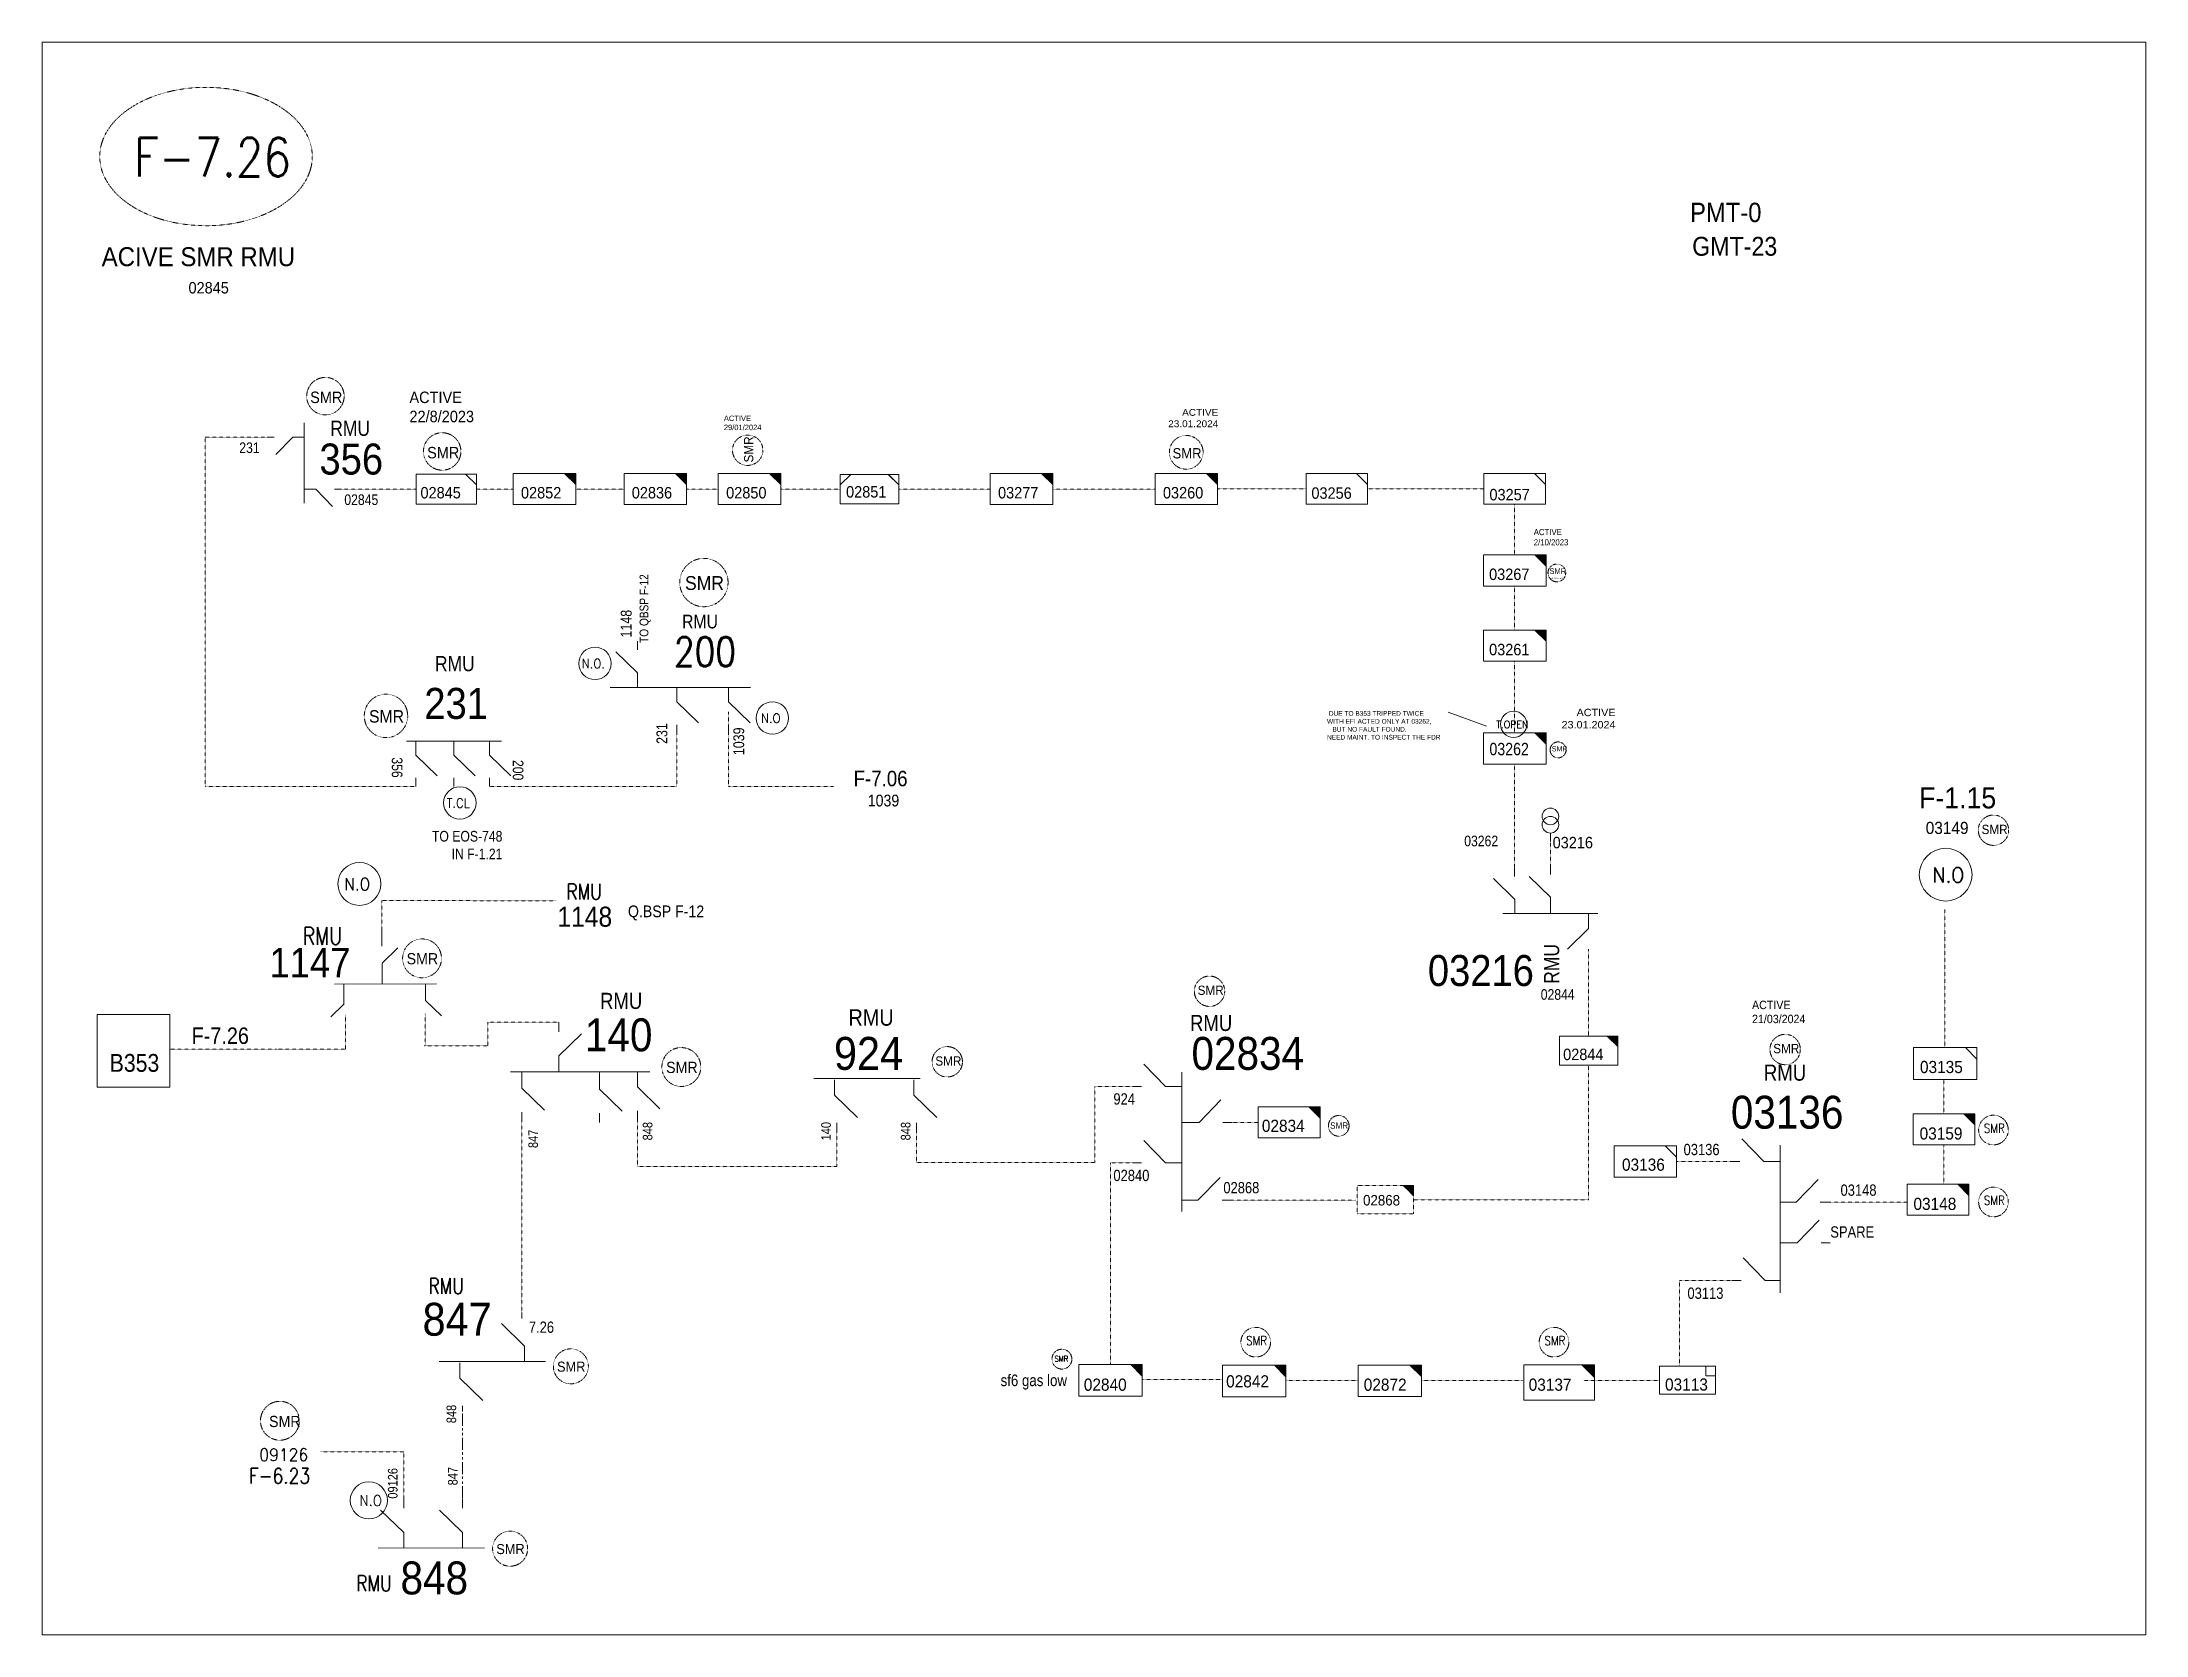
# Model space of a CAD drawing. Header units: metres. Extents: x 65984 to 144644, y -19036 to 23726.
# Drawn here: x 99563 to 100765, y -3966 to -3056 of the extents above; entities that cross this region are included whole.
import ezdxf
from ezdxf.enums import TextEntityAlignment as Align

# ---------------------------------------------------------------- set-up
doc = ezdxf.new("R2010")
doc.units = ezdxf.units.M
doc.header["$MEASUREMENT"] = 0
doc.linetypes.add('( Phantom )', pattern=[2.5, 1.25, -0.25, 0.25, -0.25, 0.25, -0.25])
doc.linetypes.add('DGN Style 3', pattern=[0.013877, 0, -0.013877])
doc.layers.get('0').update_dxf_attribs({"color": 95, "lineweight": 40})
for name, color, linetype, lineweight in [('d_eos', 111, 'Continuous', 40), ('d_eos no', 121, 'Continuous', 40), ('d_switch', 95, 'Continuous', 40), ('d_tf no', 6, 'Continuous', 40), ('d_tf_200', 1, 'Continuous', 40), ('d_ug cable', 95, 'Continuous', 40), ('d_unit sub', 7, 'Continuous', 40), ('fedr no', 95, 'Continuous', 40), ('GRID STATION  04', 7, 'Continuous', 40), ('Level 37', 7, 'Continuous', 0), ('O H MAIN FEEDER', 4, 'Continuous', 100), ('SW N O', 114, 'Continuous', 30)]:
    doc.layers.add(name, color=color, linetype=linetype, lineweight=lineweight)
doc.styles.add('NASKHF', font='naskhf.shx', dxfattribs={"height": 8})
doc.styles.get("Standard").update_dxf_attribs({"font": 'txt.shx'})
doc.styles.add('Style-Arial', font='arial.ttf')
doc.styles.add('Style-ENGINEERING', font='ENGINEERING.shx')
doc.styles.add('Style-msdefault', font='msdefault.shx')
doc.styles.add('Style-simplex', font='simplex.shx')
doc.styles.add('Style-STANDARD', font='STANDARD.shx')

msp = doc.modelspace()

# ---------------------------------------------------------------- texts
at = {"color": 4, "insert": (100235.3, -3276.3), "char_height": 3.908, "attachment_point": 9}
msp.add_mtext('\\FENGINEERING;\\H1x;\\W1.09375;ACTIVE\\P23.01.2024', dxfattribs=at)
at = {"color": 4, "insert": (100462.2, -3448.4), "char_height": 4.208, "width": 71.23, "attachment_point": 9, "rotation": 359.9996}
msp.add_mtext('\\FENGINEERING;\\H1x;\\W1.09375;ACTIVE\\P23.01.2024', dxfattribs=at)
at = {"layer": 'd_eos', "color": 7, "linetype": 'Continuous', "lineweight": 13, "style": 'Style-msdefault', "width": 0.857143}
msp.add_text('1148', height=6.2, rotation=90, dxfattribs=at).set_placement((99900.2, -3396.4))
at = {"layer": 'd_eos', "color": 2, "linetype": 'Continuous', "lineweight": 13, "ltscale": 0.9, "style": 'Style-msdefault', "width": 0.86}
msp.add_text('RMU', height=7.81, rotation=0.0004, dxfattribs=at).set_placement((99949.5, -3383.4), align=Align.TOP_RIGHT)
at = {"layer": 'd_eos', "color": 2, "linetype": 'Continuous', "lineweight": 13, "style": 'Style-STANDARD', "width": 0.909091}
msp.add_text('200', height=16.63, dxfattribs=at).set_placement((99942.1, -3404.5), align=Align.MIDDLE_CENTER)
at = {"layer": 'd_eos', "color": 2, "linetype": 'Continuous', "lineweight": 13, "style": 'Style-msdefault', "width": 0.86}
msp.add_text('RMU', height=8.68, rotation=0.0004, dxfattribs=at).set_placement((99810.6, -3407), align=Align.TOP_RIGHT)
at = {"layer": 'd_eos', "color": 2, "linetype": 'Continuous', "lineweight": 13, "style": 'Style-Arial', "width": 0.88}
msp.add_text('231', height=17.72, dxfattribs=at).set_placement((99781.8, -3425.2), align=Align.TOP_LEFT)
at = {"layer": 'd_eos', "color": 7, "linetype": 'Continuous', "lineweight": 13, "style": 'Style-ENGINEERING', "width": 0.857143}
for s, p in [('356', (99769.3, -3476.5)), ('200', (99838.4, -3478))]:
    msp.add_text(s, height=6.08, rotation=270, dxfattribs=at).set_placement(p, align=Align.TOP_RIGHT)
at = {"layer": 'd_eos', "color": 7, "linetype": 'Continuous', "lineweight": 13, "insert": (99826.4, -3506.9), "char_height": 6.076, "attachment_point": 3, "style": 'NASKHF'}
msp.add_mtext('\\FENGINEERING;\\H1x;\\W0.857143;TO EOS-748\\PIN F-1.21', dxfattribs=at)
at = {"layer": 'd_eos no', "color": 7, "linetype": 'Continuous', "lineweight": 13, "style": 'Style-Arial', "width": 0.88}
for s, height, p in [('PMT-0', 11.06, (100504.8, -3148)), ('GMT-23', 10.78, (100506, -3167.5))]:
    msp.add_text(s, height=height, dxfattribs=at).set_placement(p, align=Align.TOP_LEFT)
at = {"layer": 'd_eos no', "color": 2, "linetype": 'Continuous', "lineweight": 13, "style": 'Style-Arial', "width": 0.88}
msp.add_text('356', height=17.72, dxfattribs=at).set_placement((99721.9, -3303.3))
at = {"layer": 'd_eos no', "color": 7, "linetype": 'Continuous', "lineweight": 13, "ltscale": 0.675737, "style": 'Style-Arial', "width": 0.88}
msp.add_text('1148', height=11.45, dxfattribs=at).set_placement((99889.1, -3550.2), align=Align.TOP_RIGHT)
at = {"layer": 'd_eos no', "color": 2, "linetype": 'Continuous', "lineweight": 13, "ltscale": 0.9, "style": 'Style-Arial', "width": 0.88}
msp.add_text('1147', height=16.93, dxfattribs=at).set_placement((99739.6, -3573.7), align=Align.TOP_RIGHT)
at = {"layer": 'd_eos no', "color": 7, "linetype": 'Continuous', "lineweight": 13, "style": 'Style-Arial', "width": 0.88}
msp.add_text('03216', height=17.72, dxfattribs=at).set_placement((100415.6, -3577.8), align=Align.TOP_RIGHT)
at = {"layer": 'd_eos no', "color": 2, "linetype": 'Continuous', "lineweight": 13, "style": 'Style-Arial', "width": 0.88}
for s, p in [('140', (99912.1, -3614)), ('02834', (100284.3, -3624.6))]:
    msp.add_text(s, height=18.81, dxfattribs=at).set_placement(p, align=Align.TOP_RIGHT)
at = {"layer": 'd_eos no', "color": 2, "linetype": 'Continuous', "lineweight": 13, "style": 'Style-Arial'}
for s, width, p in [('924', 0.9, (100015.8, -3624.6)), ('847', 0.9, (99780.8, -3776.5)), ('848', 0.88, (99768.2, -3924.3))]:
    msp.add_text(s, height=18.81, dxfattribs=dict(at, width=width)).set_placement(p, align=Align.TOP_LEFT)
at = {"layer": 'd_eos no', "color": 121, "linetype": 'Continuous', "lineweight": 13, "style": 'Style-Arial', "width": 0.88}
msp.add_text('03136', height=18.81, dxfattribs=at).set_placement((100592.4, -3658.2), align=Align.TOP_RIGHT)
at = {"layer": 'd_switch', "color": 7, "linetype": 'Continuous', "lineweight": 13, "style": 'Style-ENGINEERING', "width": 0.857143}
for s, p in [('231', (99676.1, -3291)), ('02845', (99736.1, -3320.7))]:
    msp.add_text(s, height=6.08, rotation=0.0004, dxfattribs=at).set_placement(p)
at = {"layer": 'd_switch', "color": 2, "linetype": 'Continuous', "lineweight": 13, "style": 'Style-msdefault', "width": 0.857143}
msp.add_text('TO QBSP F-12', height=5.048, rotation=90, dxfattribs=at).set_placement((99909.8, -3399.5))
at = {"layer": 'd_switch', "color": 121, "linetype": 'Continuous', "lineweight": 13, "ltscale": 1.071803, "style": 'Style-ENGINEERING', "width": 0.857143}
msp.add_text('03262', height=7.06, rotation=359.9996, dxfattribs=at).set_placement((100390.2, -3456.6), align=Align.TOP_LEFT)
at = {"layer": 'd_switch', "color": 2, "linetype": 'Continuous', "lineweight": 13, "style": 'Style-msdefault', "width": 0.9}
msp.add_text('F-7.06', height=8.86, dxfattribs=at).set_placement((100027, -3481.4))
at = {"layer": 'd_switch', "color": 7, "linetype": 'Continuous', "lineweight": 13, "style": 'Style-msdefault', "width": 0.9}
msp.add_text('1039', height=6.71, dxfattribs=at).set_placement((100035.1, -3486.2), align=Align.TOP_LEFT)
at = {"layer": 'd_switch', "color": 7, "linetype": 'Continuous', "lineweight": 13, "width": 0.857143}
for s, height, rotation, style, p in [('03262', 6.08, 359.9996, 'Style-ENGINEERING', (100375.8, -3509.6)), ('02844', 6.08, 359.9996, 'Style-ENGINEERING', (100419.5, -3597.3)), ('924', 6.45, 359.9996, 'Style-ENGINEERING', (100175.4, -3656.8)), ('848', 5.49, 90, 'Style-msdefault', (99906.6, -3683.7)), ('847', 5.49, 90, 'Style-msdefault', (99841.2, -3688.1)), ('03136', 6.45, 359.9993, 'Style-ENGINEERING', (100501.1, -3685.7)), ('02840', 6.45, 359.9996, 'Style-ENGINEERING', (100175.4, -3700.5)), ('02868', 6.45, 359.9996, 'Style-ENGINEERING', (100238.2, -3707.5)), ('SPARE', 6.45, 359.9996, 'Style-ENGINEERING', (100584.9, -3732.8)), ('03113', 6.45, 359.9996, 'Style-ENGINEERING', (100503.3, -3767.8)), ('848', 5.49, 90, 'Style-msdefault', (99794.5, -3845.3)), ('09126', 5.49, 90, 'Style-msdefault', (99761, -3888.4)), ('847', 5.49, 90, 'Style-msdefault', (99795.3, -3880.8))]:
    msp.add_text(s, height=height, rotation=rotation, dxfattribs=dict(at, style=style)).set_placement(p, align=Align.TOP_LEFT)
at = {"layer": 'd_switch', "color": 2, "linetype": 'Continuous', "lineweight": 13, "style": 'Style-msdefault', "width": 0.9}
for s, height, p in [('Q.BSP F-12', 6.71, (99898.1, -3549.5)), ('F-7.26', 9.4, (99648.9, -3619.2))]:
    msp.add_text(s, height=height, dxfattribs=at).set_placement(p, align=Align.TOP_LEFT)
at = {"layer": 'd_switch', "color": 2, "linetype": 'Continuous', "lineweight": 13, "style": 'Style-msdefault', "width": 0.857143}
for s, p in [('140', (100008.5, -3683.7)), ('848', (100054, -3683.7))]:
    msp.add_text(s, height=5.49, rotation=90, dxfattribs=at).set_placement(p, align=Align.TOP_LEFT)
at = {"layer": 'd_switch', "color": 7, "linetype": 'Continuous', "lineweight": 13, "style": 'Style-ENGINEERING', "width": 0.857143}
msp.add_text('03148', height=6.45, dxfattribs=at).set_placement((100611.3, -3708.9), align=Align.TOP_RIGHT)
at = {"layer": 'd_switch', "color": 2, "linetype": 'Continuous', "lineweight": 13, "style": 'Style-ENGINEERING', "width": 0.857143}
msp.add_text('sf6 gas low', height=6.617, dxfattribs=at).set_placement((100148.9, -3817.5), align=Align.TOP_RIGHT)
at = {"layer": 'd_tf no', "color": 121, "linetype": 'Continuous', "lineweight": 13, "style": 'Style-msdefault', "width": 0.945946}
for s, height, p in [('ACIVE SMR RMU', 10.84, (99597.5, -3173.4)), ('02845', 6.55, (99647.1, -3193.3)), ('02845', 6.55, (99779.6, -3310.4)), ('03260', 6.55, (100203.7, -3310.4)), ('03267', 6.55, (100390, -3357)), ('03136', 6.96, (100465.9, -3694.1))]:
    msp.add_text(s, height=height, dxfattribs=at).set_placement(p, align=Align.TOP_LEFT)
at = {"layer": 'd_tf no', "color": 1, "linetype": 'Continuous', "lineweight": 13, "style": 'Style-msdefault', "width": 0.945946}
for height, p in [(6.54, (99716.6, -3255.9)), (6.54, (99783.4, -3287.5)), (5.89, (100209.2, -3288.2)), (7.91, (99930.7, -3361.3)), (7.12, (99750.2, -3437.9)), (5.3, (100671.3, -3503.4)), (6.41, (99771.7, -3576.7)), (5.3, (100223.5, -3595.3)), (5.3, (100552.3, -3628.6)), (6.41, (99919.9, -3638.8)), (5.3, (100073.7, -3635.7)), (5.77, (99857.6, -3810.1)), (6.41, (99693.1, -3841.1)), (5.77, (99822.9, -3914.3))]:
    msp.add_text('SMR', height=height, dxfattribs=at).set_placement(p, align=Align.TOP_LEFT)
msp.add_text('SMR', height=5.3, rotation=90, dxfattribs=at).set_placement((99964.4, -3296.4), align=Align.TOP_LEFT)
at = {"layer": 'd_tf no', "color": 30, "linetype": 'Continuous', "lineweight": 13, "style": 'Style-msdefault', "width": 0.945946}
for s, height, p in [('02852', 6.55, (99837, -3310.4)), ('02836', 6.55, (99900.3, -3310.4)), ('02851', 6.55, (100022.7, -3309.9)), ('03277', 6.55, (100109.5, -3310.4)), ('03256', 6.55, (100288.5, -3310.6)), ('03257', 6.55, (100390.2, -3311.5)), ('03261', 6.55, (100390, -3400)), ('02844', 6.55, (100432.3, -3631.3)), ('03135', 6.96, (100636.1, -3638.3)), ('02872', 6.96, (100318.4, -3819.8)), ('03113', 6.96, (100490.5, -3819.7))]:
    msp.add_text(s, height=height, dxfattribs=at).set_placement(p, align=Align.TOP_LEFT)
at = {"layer": 'd_tf no', "color": 131, "linetype": 'Continuous', "lineweight": 13, "style": 'Style-msdefault', "width": 0.945946}
msp.add_text('02850', height=6.55, dxfattribs=at).set_placement((99954.2, -3310.4), align=Align.TOP_LEFT)
at = {"layer": 'd_tf no', "color": 1, "linetype": 'Continuous', "lineweight": 40, "style": 'Style-msdefault', "width": 0.945946}
for height, p in [(3.28, (100424.5, -3356.8)), (3.66, (100299.2, -3673.4))]:
    msp.add_text('SMR', height=height, dxfattribs=at).set_placement(p, align=Align.TOP_LEFT)
msp.add_text('SMR', height=2.95, rotation=359.9996, dxfattribs=at).set_placement((100425.8, -3458.5), align=Align.TOP_LEFT)
at = {"layer": 'd_tf no', "color": 55, "linetype": 'Continuous', "lineweight": 13, "style": 'Style-msdefault', "width": 0.945946}
msp.add_text('F-1.15', height=12.05, dxfattribs=at).set_placement((100635.6, -3482), align=Align.TOP_LEFT)
at = {"layer": 'd_tf no', "color": 2, "linetype": 'Continuous', "lineweight": 13, "style": 'Style-msdefault', "width": 0.945946}
for s, p in [('03149', (100639.4, -3501.7)), ('02834', (100260.2, -3671.9)), ('03159', (100635.9, -3676.3)), ('03148', (100632.4, -3716.5)), ('02840', (100158.5, -3819.8)), ('02842', (100239.8, -3817.9)), ('03137', (100412.6, -3819.8))]:
    msp.add_text(s, height=6.96, dxfattribs=at).set_placement(p, align=Align.TOP_LEFT)
at = {"layer": 'd_tf no', "color": 7, "linetype": 'Continuous', "lineweight": 13, "style": 'Style-msdefault', "width": 0.945946}
msp.add_text('03216', height=6.55, dxfattribs=at).set_placement((100426.3, -3510.3), align=Align.TOP_LEFT)
at = {"layer": 'd_tf no', "color": 30, "linetype": 'Continuous', "lineweight": 40, "style": 'Style-msdefault', "width": 0.945946}
msp.add_text('02868', height=6.01, dxfattribs=at).set_placement((100318, -3714.9), align=Align.TOP_LEFT)
at = {"layer": 'd_tf no', "color": 121, "linetype": 'Continuous', "lineweight": 13, "attachment_point": 1, "style": 'NASKHF'}
for s, insert, char_height in [('\\Fmsdefault;\\H1x;\\W0.945946;ACTIVE\\P22/8/2023', (99773.3, -3255.9), 6.555), ('\\Fmsdefault;\\H1x;\\W0.945946;ACTIVE\\P2/10/2023', (100415.5, -3334.4), 3.516), ('\\Fmsdefault;\\H1x;\\W0.945946; DUE TO B353 TRIPPED TWICE \\PWITH \\C120;EFI ACTED ONLY AT 03262,\\P\\C121;   BUT NO FAULT FOUND.\\PNEED MAINT. TO INSPECT THE FDR', (100297.4, -3438.4), 2.721)]:
    msp.add_mtext(s, dxfattribs=dict(at, insert=insert, char_height=char_height))
at = {"layer": 'd_tf no', "color": 131, "linetype": 'Continuous', "lineweight": 40, "insert": (99952.9, -3269.6), "char_height": 3.12, "attachment_point": 1, "style": 'NASKHF'}
msp.add_mtext('\\Fmsdefault;\\H1x;\\W0.945946;ACTIVE\\P29/01/2024', dxfattribs=at)
at = {"layer": 'd_tf no', "color": 7, "linetype": 'Continuous', "lineweight": 40, "true_color": 0xffffff, "insert": (100425.1, -3362.3), "char_height": 0.603, "width": 33.541, "attachment_point": 1, "style": 'NASKHF'}
msp.add_mtext('\\fCalibri|b0|i0|c178178|p39;ACTIVE 02.10.2023\\P', dxfattribs=at)
at = {"layer": 'd_tf no', "color": 121, "linetype": 'Continuous', "lineweight": 40, "insert": (100540.2, -3603.9), "char_height": 4.812, "attachment_point": 1, "style": 'NASKHF'}
msp.add_mtext('\\Fmsdefault;\\H1x;\\W0.945946;ACTIVE\\P21/03/2024', dxfattribs=at)
at = {"layer": 'd_tf no', "color": 1, "linetype": 'Continuous', "lineweight": 40, "ltscale": 1.2574, "char_height": 5.207, "width": 13.075, "attachment_point": 5, "line_spacing_factor": 1.2, "style": 'Style-STANDARD'}
for insert in [(100678.6, -3676.8), (100678.6, -3718), (100257.2, -3798.1), (100427.6, -3798.1)]:
    msp.add_mtext('\\H1x;\\W0.909091;SMR\\P', dxfattribs=dict(at, insert=insert))
at = {"layer": 'd_tf no', "color": 1, "linetype": 'Continuous', "lineweight": 40, "ltscale": 0.9, "insert": (100145.7, -3808.5), "char_height": 3.263, "width": 8.194, "attachment_point": 5, "rotation": 359.9996, "line_spacing_factor": 1.2, "style": 'Style-STANDARD'}
msp.add_mtext('\\H1x;\\W0.909091;SMR\\P', dxfattribs=at)
at = {"layer": 'fedr no', "color": 6, "linetype": 'Continuous', "lineweight": 13, "style": 'Style-STANDARD', "width": 0.909091}
msp.add_text('F-7.26', height=22.14, dxfattribs=at).set_placement((99660.8, -3122), align=Align.MIDDLE_CENTER)
at = {"layer": 'fedr no', "color": 2, "linetype": 'Continuous', "lineweight": 13, "style": 'Style-simplex', "width": 0.909091}
msp.add_text('09126', height=7.17, dxfattribs=at).set_placement((99701.5, -3863.3), align=Align.MIDDLE_CENTER)
at = {"layer": 'fedr no', "color": 55, "linetype": 'Continuous', "lineweight": 13, "style": 'Style-STANDARD', "width": 0.909091}
msp.add_text('F-6.23', height=8.64, dxfattribs=at).set_placement((99699.1, -3875.4), align=Align.MIDDLE_CENTER)
at = {"layer": 'Level 37', "color": 2, "linetype": 'Continuous', "lineweight": 13, "style": 'Style-msdefault', "width": 0.86}
msp.add_text('RMU', height=8.68, rotation=359.9996, dxfattribs=at).set_placement((99750.8, -3281.2), align=Align.RIGHT)
at = {"layer": 'Level 37', "color": 7, "linetype": 'Continuous', "lineweight": 13, "style": 'Style-msdefault', "width": 0.857143}
for s, p in [('231', (99920.6, -3457.2)), ('1039', (99964.5, -3463.6))]:
    msp.add_text(s, height=6.2, rotation=90, dxfattribs=at).set_placement(p)
at = {"layer": 'Level 37', "color": 7, "linetype": 'Continuous', "lineweight": 13, "style": 'Style-msdefault', "width": 0.86}
msp.add_text('RMU', height=8.68, rotation=90.0004, dxfattribs=at).set_placement((100421.4, -3571.5), align=Align.TOP_RIGHT)
at = {"layer": 'Level 37', "color": 2, "linetype": 'Continuous', "lineweight": 13, "style": 'Style-msdefault', "width": 0.86}
for p in [(99906.3, -3599.4), (100243.3, -3612), (100571.1, -3640.4)]:
    msp.add_text('RMU', height=9.22, rotation=0.0004, dxfattribs=at).set_placement(p, align=Align.TOP_RIGHT)
at = {"layer": 'Level 37', "color": 2, "linetype": 'Continuous', "lineweight": 13}
for s, height, style, width, p in [('RMU', 9.4, 'Style-msdefault', 0.9, (100024.1, -3608.8)), ('7.26', 6.45, 'Style-ENGINEERING', 0.857143, (99841.5, -3787.2))]:
    msp.add_text(s, height=height, dxfattribs=dict(at, style=style, width=width)).set_placement(p, align=Align.TOP_LEFT)
at = {"layer": 'Level 37', "color": 7, "linetype": 'Continuous', "lineweight": 13, "ltscale": 0.876219, "insert": (99873.1, -3541.6), "char_height": 9.014, "width": 38.57, "attachment_point": 5, "line_spacing_factor": 0.6, "style": 'Style-STANDARD'}
msp.add_mtext('\\H1x;\\W0.854701;RMU', dxfattribs=at)
at = {"layer": 'Level 37', "color": 2, "linetype": 'Continuous', "lineweight": 13, "ltscale": 0.973577, "insert": (99723.6, -3566.9), "char_height": 10.016, "width": 42.856, "attachment_point": 5, "line_spacing_factor": 0.6, "style": 'Style-STANDARD'}
msp.add_mtext('\\H1x;\\W0.854701;RMU', dxfattribs=at)
at = {"layer": 'Level 37', "color": 2, "linetype": 'Continuous', "lineweight": 13, "ltscale": 0.876219, "char_height": 9.014, "width": 38.57, "attachment_point": 5, "line_spacing_factor": 0.6, "style": 'Style-STANDARD'}
for insert in [(99794.3, -3766.9), (99753.1, -3936.8)]:
    msp.add_mtext('\\H1x;\\W0.854701;RMU', dxfattribs=dict(at, insert=insert))

# ---------------------------------------------------------------- blocks, each defined once
blk = doc.blocks.new('TF_8')
at = {"color": 0, "linetype": 'ByBlock', "lineweight": -2}
blk.add_line((6.3, 4.95), (9.9, 1.35), dxfattribs=at)
blk.add_3dface([(-10.1, 4.95), (9.9, 4.95), (9.9, -5.05), (-10.1, -5.05)], dxfattribs=at)
blk = doc.blocks.new('exist.us-1000kva')
at = {"color": 0, "linetype": 'ByBlock', "lineweight": -2, "flags": 128}
blk.add_lwpolyline([(40, 12.9), (32.8, 20), (40, 20)], close=True, dxfattribs=at)
at = {"color": 0, "linetype": 'ByBlock', "lineweight": -2, "extrusion": (0, 0, -1)}
blk.add_solid([(-40, 12.9), (-32.8, 20), (-40, 20)], dxfattribs=at)
at = {"color": 0, "linetype": 'ByBlock', "lineweight": -2, "xscale": 2, "yscale": 2}
blk.add_blockref('TF_8', (20.2, 10.1), dxfattribs=at)
blk = doc.blocks.new('TF3')
at = {"color": 0, "linetype": 'ByBlock', "lineweight": -2}
for p, q in [((11.3, 9), (18.3, 9)), ((18.3, 9), (18.3, 2))]:
    blk.add_line(p, q, dxfattribs=at)
at = {"color": 0, "linetype": 'ByBlock', "lineweight": -2, "flags": 128}
blk.add_lwpolyline([(18.3, 2), (11.3, 2), (11.3, 9)], dxfattribs=at)
at = {"color": 0, "linetype": 'ByBlock', "lineweight": -2}
blk.add_3dface([(-21.7, 9), (18.3, 9), (18.3, -11), (-21.7, -11)], dxfattribs=at)
blk = doc.blocks.new('*U3670')
at = {"layer": 'GRID STATION  04', "color": 30, "linetype": 'Continuous', "lineweight": 13, "ltscale": 1.558879, "flags": 128}
blk.add_lwpolyline([(5.08, -5.21), (5.08, 4.96), (-5.08, 4.96), (-5.08, -5.21)], close=True, dxfattribs=at)
at = {"layer": 'GRID STATION  04', "color": 30, "linetype": 'Continuous', "lineweight": 13, "ltscale": 1.126059, "style": 'Style-msdefault', "width": 0.888889}
blk.add_text('B353', height=2.491, dxfattribs=at).set_placement((-3.3, -0.55), align=Align.TOP_LEFT)
blk = doc.blocks.new('*U3671')
at = {"layer": 'SW N O', "color": 3, "lineweight": 13, "ltscale": 0.426762}
blk.add_circle((0, 0), 16.8, dxfattribs=at)
at = {"layer": 'SW N O', "color": 3, "lineweight": 13, "style": 'Style-STANDARD'}
blk.add_text('N.O', height=9.6, dxfattribs=at).set_placement((1.7, -0.2), align=Align.MIDDLE_CENTER)
blk = doc.blocks.new('*U3672')
at = {"layer": 'SW N O', "color": 3, "lineweight": 13, "ltscale": 0.426762}
blk.add_circle((0, 0), 16.8, dxfattribs=at)
at = {"layer": 'SW N O', "color": 3, "lineweight": 13, "style": 'Style-STANDARD'}
blk.add_text('N.O', height=9.6, dxfattribs=at).set_placement((1.7, -0.2), align=Align.MIDDLE_CENTER)
blk = doc.blocks.new('*U3660')
at = {"layer": 'd_eos', "color": 2, "linetype": 'Continuous', "lineweight": 13, "ltscale": 1.176603}
for p, q in [((-15, 23.2), (-15, 28.5)), ((-15, 9.5), (-2.1, 22.1)), ((-42.7, 0.3), (36.9, 0.3)), ((-36.2, 0.3), (-36.2, -9)), ((-15, 0.3), (-15, 9.5)), ((8.2, 0.3), (8.2, -9.5)), ((29.8, 0.3), (29.8, -8.3)), ((-36.2, -9), (-23.3, -21.5)), ((8.2, -9.5), (21.1, -22.1)), ((29.8, -8.3), (42.7, -20.8)), ((-36.2, -22.7), (-36.2, -27.9)), ((8.2, -23.3), (8.2, -28.5)), ((29.8, -22), (29.8, -27.2))]:
    blk.add_line(p, q, dxfattribs=at)
blk = doc.blocks.new('*U3673')
at = {"layer": 'd_eos', "color": 2, "linetype": 'Continuous', "lineweight": 13, "ltscale": 1.297191}
for p, q in [((2.75, 9.97), (-3.91, 16.84)), ((7.31, -16.83), (7.31, 13.77)), ((-4.54, 9.97), (-7.31, 9.97)), ((7.31, 9.97), (2.75, 9.97)), ((2.75, -1.53), (-3.91, 5.33)), ((-4.54, -1.53), (-7.31, -1.53)), ((7.31, -1.53), (2.75, -1.53)), ((2.75, -13.83), (-3.91, -6.97)), ((-4.54, -13.83), (-7.31, -13.83)), ((7.31, -13.83), (2.75, -13.83))]:
    blk.add_line(p, q, dxfattribs=at)
blk = doc.blocks.new('TFU_160')
at = {"layer": 'd_tf_200', "color": 30, "linetype": 'Continuous', "lineweight": 13}
blk.add_line((0, 10), (0, 0), dxfattribs=at)
for centre in [(0, 30), (0, 20)]:
    blk.add_circle(centre, 10, dxfattribs=at)
blk = doc.blocks.new('*U3674')
at = {"layer": 'd_unit sub', "color": 30, "linetype": 'Continuous', "lineweight": 13, "flags": 128}
for points in [[(-9.48, 1.38), (-6.07, 4.73), (-9.48, 4.73)], [(9.49, 1.32), (6.02, 4.73), (9.5, 4.73)]]:
    blk.add_lwpolyline(points, close=True, dxfattribs=at)
at = {"layer": 'd_unit sub', "color": 30, "linetype": 'Continuous', "lineweight": 13, "xscale": 0.9486633457507597, "yscale": 0.9486633457507597, "zscale": 0.4267622666565711, "rotation": 359.9999999999999}
blk.add_blockref('TF_8', (0.1, 0.04), dxfattribs=at)
blk = doc.blocks.new('*U3675')
at = {"layer": 'd_eos', "color": 7, "linetype": 'Continuous', "lineweight": 13, "ltscale": 1.108243}
for p, q in [((-0.3, -29.8), (-0.3, 24.4)), ((7.8, 17.7), (19.6, 29.8)), ((-0.3, 17.6), (7.8, 17.6)), ((9, -2.7), (20.8, 9.5)), ((-0.3, -2.7), (9, -2.7)), ((-9, -24.5), (-20.8, -12.4)), ((-0.3, -24.5), (-9, -24.5))]:
    blk.add_line(p, q, dxfattribs=at)
blk = doc.blocks.new('*U3676')
at = {"layer": 'SW N O', "color": 3, "lineweight": 13, "extrusion": (0, 0, -1)}
blk.add_circle((0, 0), 16.8, dxfattribs=at)
at = {"layer": 'SW N O', "color": 3, "lineweight": 13, "extrusion": (0, 0, -1), "style": 'Style-STANDARD'}
blk.add_text('N.O', height=9.6, dxfattribs=at).set_placement((-1.7, -0.2), align=Align.MIDDLE_CENTER)
blk = doc.blocks.new('*U3677')
at = {"layer": 'SW N O', "color": 1, "lineweight": 13, "extrusion": (0, 0, -1)}
blk.add_circle((0, 0), 16.8, dxfattribs=at)
at = {"layer": 'SW N O', "color": 1, "lineweight": 13, "extrusion": (0, 0, -1), "style": 'Style-STANDARD'}
blk.add_text('T.CL', height=9.6, dxfattribs=at).set_placement((-1.7, -0.2), align=Align.MIDDLE_CENTER)
blk = doc.blocks.new('*U3678')
at = {"layer": 'SW N O', "color": 3, "lineweight": 13, "extrusion": (0, 0, -1)}
blk.add_circle((0, 0), 16.8, dxfattribs=at)
at = {"layer": 'SW N O', "color": 3, "lineweight": 13, "extrusion": (0, 0, -1), "style": 'Style-STANDARD'}
blk.add_text('N.O.', height=9.6, dxfattribs=at).set_placement((-1.7, -0.2), align=Align.MIDDLE_CENTER)
blk = doc.blocks.new('*U4064')
at = {"layer": 'SW N O', "color": 3, "lineweight": 13, "extrusion": (0, 0, -1)}
blk.add_circle((0, 0), 16.8, dxfattribs=at)
at = {"layer": 'SW N O', "color": 3, "lineweight": 13, "extrusion": (0, 0, -1), "style": 'Style-STANDARD'}
blk.add_text('T.OPEN', height=9.6, dxfattribs=at).set_placement((-1.7, -0.2), align=Align.MIDDLE_CENTER)
blk = doc.blocks.new('*U4155')
at = {"layer": 'SW N O', "color": 3, "lineweight": 13, "extrusion": (0, 0, -1)}
blk.add_circle((0, 0), 16.8, dxfattribs=at)
at = {"layer": 'SW N O', "color": 3, "lineweight": 13, "extrusion": (0, 0, -1), "style": 'Style-STANDARD'}
blk.add_text('N.O', height=9.6, dxfattribs=at).set_placement((-1.7, -0.2), align=Align.MIDDLE_CENTER)

# ---------------------------------------------------------------- linework, layer by layer
at = {"layer": 'd_eos', "color": 2, "linetype": 'Continuous', "lineweight": 13, "ltscale": 0.973757}
for p, q in [((99713.2, -3273.8), (99713.2, -3319.7)), ((99706.6, -3281.9), (99696.9, -3291.9)), ((99713.2, -3281.9), (99706.6, -3281.9)), ((99713.2, -3311.6), (99719.8, -3311.6)), ((99719.8, -3311.6), (99729.4, -3321.6))]:
    msp.add_line(p, q, dxfattribs=at)
at = {"layer": 'd_eos', "color": 7, "linetype": 'Continuous', "lineweight": 13, "ltscale": 0.973757}
for p, q in [((99696, -3281.9), (99692, -3281.9)), ((99730.4, -3311.6), (99734.4, -3311.6))]:
    msp.add_line(p, q, dxfattribs=at)
at = {"layer": 'd_eos', "color": 7, "linetype": 'Continuous', "lineweight": 13, "ltscale": 1.13086}
for p, q in [((99903.5, -3403.4), (99903.5, -3398.4)), ((99926.1, -3446.3), (99926.1, -3451.3)), ((99955.6, -3446.3), (99955.6, -3451.3))]:
    msp.add_line(p, q, dxfattribs=at)
at = {"layer": 'd_eos', "color": 2, "linetype": 'Continuous', "lineweight": 13, "ltscale": 1.297191}
for p, q in [((99903.5, -3416.6), (99891.1, -3404.6)), ((99968.2, -3424.9), (99888, -3424.9))]:
    msp.add_line(p, q, dxfattribs=at)
at = {"layer": 'd_eos', "color": 2, "linetype": 'Continuous', "lineweight": 13, "ltscale": 1.13086}
for p, q in [((99903.5, -3424.9), (99903.5, -3416.6)), ((99926.1, -3424.9), (99926.1, -3433.1)), ((99955.6, -3424.9), (99955.6, -3433.1)), ((99926.1, -3433.1), (99938.5, -3445.1)), ((99955.6, -3433.1), (99968, -3445.1))]:
    msp.add_line(p, q, dxfattribs=at)
at = {"layer": 'd_eos', "color": 7, "linetype": 'Continuous', "lineweight": 13, "ltscale": 1.108243}
for p, q in [((100404.6, -3533), (100404.6, -3528.1)), ((100425, -3531.8), (100425, -3526.9))]:
    msp.add_line(p, q, dxfattribs=at)
at = {"layer": 'd_eos', "color": 2, "linetype": 'Continuous', "lineweight": 13, "ltscale": 0.824397}
for p, q in [((99757.6, -3572.7), (99757.6, -3563)), ((99757.7, -3582.5), (99766.7, -3573.7)), ((99757.7, -3594.1), (99757.7, -3582.6)), ((99730.4, -3594.4), (99788.7, -3594.3)), ((99782.4, -3594.3), (99782.4, -3603.7)), ((99782.5, -3603.7), (99791.6, -3612.5))]:
    msp.add_line(p, q, dxfattribs=at)
at = {"layer": 'd_eos', "color": 2, "linetype": 'Continuous', "lineweight": 13, "ltscale": 0.667762}
for p, q in [((99735.8, -3606.2), (99735.9, -3594.4)), ((99735.7, -3606.1), (99728.4, -3613.2))]:
    msp.add_line(p, q, dxfattribs=at)
at = {"layer": 'd_eos', "color": 2, "linetype": 'Continuous', "lineweight": 13, "ltscale": 1.176603}
for p, q in [((100205.2, -3653), (100192.7, -3640.1)), ((100214.5, -3653), (100205.2, -3653)), ((100214.5, -3724.3), (100214.5, -3644.7)), ((100224.3, -3673.4), (100236.8, -3660.5)), ((100214.5, -3673.4), (100224.3, -3673.4)), ((100205.2, -3696.6), (100192.7, -3683.7)), ((100546.9, -3695.8), (100534.4, -3682.9)), ((100556.2, -3686.5), (100556.2, -3770.9)), ((100214.5, -3696.6), (100205.2, -3696.6)), ((100556.2, -3695.8), (100546.9, -3695.8)), ((100223.7, -3717.8), (100236.3, -3704.9)), ((100565.4, -3719), (100577.9, -3706.1)), ((100214.5, -3717.8), (100223.7, -3717.8)), ((100556.2, -3719), (100565.4, -3719)), ((100566, -3742.2), (100578.5, -3729.3)), ((100556.2, -3742.2), (100566, -3742.2)), ((100547.6, -3763.8), (100535.1, -3750.9)), ((100556.2, -3763.8), (100547.6, -3763.8))]:
    msp.add_line(p, q, dxfattribs=at)
at = {"layer": 'd_eos', "color": 2, "linetype": 'Continuous', "lineweight": 13, "ltscale": 1.200615}
for p, q in [((100065, -3648.3), (100004.2, -3648.3)), ((100016, -3649.2), (100016, -3657.9)), ((100061.5, -3649.2), (100061.5, -3657.9)), ((100016, -3657.9), (100029.2, -3670.7)), ((100061.5, -3657.9), (100074.6, -3670.7)), ((99839.1, -3801.2), (99825.9, -3788.4)), ((99839.1, -3810), (99839.1, -3801.2)), ((99851.1, -3810), (99790.3, -3810)), ((99802, -3810.8), (99802, -3819.5)), ((99802, -3819.5), (99815.2, -3832.3)), ((99770, -3893.8), (99770, -3888.5)), ((99803.6, -3893.8), (99803.6, -3888.5)), ((99770, -3907.8), (99756.8, -3895)), ((99803.6, -3907.8), (99790.4, -3895)), ((99755.4, -3916.6), (99816.2, -3916.5)), ((99770, -3916.6), (99770, -3907.8)), ((99803.6, -3916.6), (99803.6, -3907.8))]:
    msp.add_line(p, q, dxfattribs=at)
at = {"layer": 'd_eos', "color": 7, "linetype": 'Continuous', "lineweight": 13, "ltscale": 1.176603}
for p, q in [((100191.5, -3653), (100186.3, -3653)), ((100238, -3673.4), (100243.2, -3673.4)), ((100191.5, -3696.6), (100186.3, -3696.6)), ((100533.2, -3695.8), (100528, -3695.8)), ((100237.5, -3717.8), (100242.7, -3717.8)), ((100533.9, -3763.8), (100528.7, -3763.8))]:
    msp.add_line(p, q, dxfattribs=at)
at = {"layer": 'd_eos', "color": 2, "linetype": 'Continuous', "lineweight": 13, "ltscale": 0.902305}
for p, q in [((100017.5, -3673.7), (100017.5, -3677.1)), ((100063, -3673.7), (100063, -3677.1)), ((99837.5, -3785.4), (99837.5, -3782.1)), ((99803.6, -3835.4), (99803.6, -3838.7))]:
    msp.add_line(p, q, dxfattribs=at)
at = {"layer": 'd_eos', "color": 30, "linetype": 'Continuous', "lineweight": 13, "ltscale": 1.176603}
for p, q in [((100579.1, -3719), (100584.3, -3719)), ((100579.7, -3742.2), (100584.9, -3742.2))]:
    msp.add_line(p, q, dxfattribs=at)
at = {"layer": 'd_ug cable', "color": 30, "linetype": 'DGN Style 3', "lineweight": 13}
for p, q in [((99985.5, -3311.6), (100019.3, -3311.6)), ((100199.2, -3311.6), (100140.7, -3311.6)), ((100285.4, -3311.5), (100235, -3311.5)), ((100320.5, -3311.5), (100387, -3311.5)), ((100425, -3527), (100425, -3512.7)), ((100650.4, -3630.7), (100650.4, -3551.8)), ((100446.8, -3574.5), (100446.8, -3624)), ((99697.3, -3631.6), (99636.4, -3631.6)), ((100243.2, -3673.4), (100258.1, -3673.4)), ((100528, -3695.8), (100497.1, -3695.8))]:
    msp.add_line(p, q, dxfattribs=at)
at = {"layer": 'd_ug cable', "color": 2, "linetype": 'Continuous', "lineweight": 0}
msp.add_line((100366.7, -3439.1), (100388.6, -3447.1), dxfattribs=at)
at = {"layer": 'd_ug cable', "color": 30, "linetype": 'DGN Style 3', "lineweight": 13, "flags": 128}
for points in [[(99776.9, -3479), (99776.9, -3481.5), (99656.7, -3481.5), (99656.7, -3281.9), (99692, -3281.9)], [(99734.4, -3311.6), (99777.2, -3311.6)], [(99811.6, -3311.6), (99832.3, -3311.6)], [(99868.3, -3311.6), (99895.9, -3311.6)], [(99931.6, -3311.6), (99949.7, -3311.6)], [(100052.9, -3311.6), (100052.9, -3311.6), (100105, -3311.6)], [(100404.6, -3320.3), (100404.6, -3349.2)], [(100404.6, -3367), (100404.6, -3392.1)], [(100404.6, -3410), (100404.6, -3450.9)], [(99955.6, -3438.9), (99955.6, -3481.5), (100015.5, -3481.5)], [(99926.1, -3451.3), (99926.1, -3481.5), (99819.1, -3481.5), (99819.1, -3481.5)], [(100394.1, -3468.8), (100404.6, -3468.8), (100404.6, -3528.1)], [(99757.6, -3563), (99757.6, -3546.6)], [(99857.2, -3546.9), (99757.7, -3546.6)], [(99736.8, -3631.6), (99736.8, -3611.9)], [(99782.3, -3629.6), (99782.3, -3611.4)], [(99858.7, -3616.2), (99817.8, -3616.2)], [(99818, -3616.2), (99818, -3629.6)], [(99696.7, -3631.6), (99737, -3631.6)], [(99818.1, -3629.6), (99781.8, -3629.6)], [(100346.8, -3717.6), (100446.8, -3717.6), (100446.8, -3640.7)], [(100063, -3677.1), (100063, -3696.4), (100164.8, -3696.4), (100164.8, -3653), (100186.3, -3653)], [(100649.8, -3668.6), (100649.8, -3648.8)], [(99837.5, -3672.8), (99837.5, -3782.1)], [(99903.5, -3672), (99903.5, -3698.6), (100017.5, -3698.6), (100017.5, -3677.1)], [(100649.8, -3708.8), (100649.8, -3686.2)], [(100173.8, -3811.9), (100173.8, -3696.6), (100186.3, -3696.6)], [(100313.6, -3717.8), (100313.6, -3717.8), (100240.1, -3717.8)], [(100584.3, -3719), (100628.8, -3719)], [(100528.7, -3763.8), (100498.8, -3763.8), (100498.8, -3812.7)], [(100237.8, -3820.4), (100191.9, -3820.4)], [(100315.3, -3820.9), (100274, -3820.9)], [(100409, -3820.9), (100351.3, -3820.9)], [(100487.4, -3820.9), (100444, -3820.9)]]:
    msp.add_lwpolyline(points, dxfattribs=at)
at = {"layer": 'd_ug cable', "color": 30, "linetype": '( Phantom )', "lineweight": 13, "ltscale": 5.529659, "flags": 128}
msp.add_lwpolyline([(99803.6, -3888.2), (99803.6, -3838.7)], dxfattribs=at)
at = {"layer": 'd_ug cable', "color": 191, "linetype": 'DGN Style 3', "lineweight": 13, "flags": 128}
msp.add_lwpolyline([(99722.4, -3861.6), (99770, -3861.6), (99770, -3888.5)], dxfattribs=at)
at = {"layer": 'd_ug cable', "color": 2, "linetype": 'DGN Style 3', "lineweight": 0}
for centre, radius in [((99725.3, -3258.5), 10.7), ((99792, -3290.1), 10.7), ((99966.5, -3289.4), 8.67), ((100217, -3290.6), 9.64), ((99941.5, -3365), 13.8), ((99759.9, -3441.2), 12.4), ((100678.1, -3506.5), 8.67), ((99780.5, -3579.7), 11.1), ((100230.3, -3598.5), 8.67), ((100559.1, -3631.8), 8.67), ((99928.6, -3641.8), 11.1), ((100080.5, -3638.8), 8.67), ((99865.5, -3812.8), 10), ((99699.3, -3843.9), 11.1), ((99830.8, -3917), 10)]:
    msp.add_circle(centre, radius, dxfattribs=at)
at = {"layer": 'd_ug cable', "color": 2, "linetype": 'DGN Style 3', "lineweight": 13}
for centre, radius in [((100428.7, -3359.5), 5.07), ((100429.4, -3460.6), 4.56), ((100304.1, -3675.4), 5.91), ((100678.1, -3677.8), 8.47), ((100678.1, -3718.9), 8.47), ((100256.7, -3799), 8.47), ((100427.1, -3799), 8.47), ((100146, -3808.7), 5.68)]:
    msp.add_circle(centre, radius, dxfattribs=at)
at = {"layer": 'fedr no', "color": 82, "linetype": 'DGN Style 3', "lineweight": 13, "true_color": 0x1dc70e}
msp.add_ellipse((99657.1, -3121.6), major_axis=(60.7, 0), ratio=0.651175, dxfattribs=at)
at = {"layer": 'O H MAIN FEEDER', "color": 140, "linetype": 'Continuous', "lineweight": 13, "flags": 128}
msp.add_lwpolyline([(99563.5, -3056.2), (100765.2, -3056.2), (100765.2, -3966.3), (99563.5, -3966.3)], close=True, dxfattribs=at)

# ---------------------------------------------------------------- block references
at = {"layer": 'd_eos', "color": 2, "linetype": 'Continuous', "lineweight": 13, "ltscale": 1.297191, "extrusion": (0, 0, -1), "xscale": 1.771561000000001, "yscale": 1.771561000000001, "zscale": 1.771561000000001, "rotation": 90}
msp.add_blockref('*U3673', (-99801.4, -3468.5), dxfattribs=at)
at = {"layer": 'd_eos', "color": 7, "linetype": 'Continuous', "lineweight": 13, "ltscale": 1.108243, "rotation": 90}
msp.add_blockref('*U3675', (100422.3, -3553.7), dxfattribs=at)
at = {"layer": 'd_eos', "color": 2, "linetype": 'Continuous', "lineweight": 13, "ltscale": 1.176603}
msp.add_blockref('*U3660', (99873.7, -3644.9), dxfattribs=at)
at = {"layer": 'd_tf_200', "color": 30, "linetype": 'Continuous', "lineweight": 13, "xscale": 0.4762291911493037, "yscale": 0.4762291911493037, "zscale": 0.4762291911493037, "rotation": 359.9999999999999}
msp.add_blockref('TFU_160', (100425, -3512.9), dxfattribs=at)
at = {"layer": 'd_ug cable', "color": 30, "linetype": 'DGN Style 3', "lineweight": 13, "xscale": 0.8063503441167053, "yscale": 0.8063503441167053, "zscale": 0.4983949617935222, "rotation": 359.9999999999999}
msp.add_blockref('exist.us-1000kva', (100314.6, -3725.7), dxfattribs=at)
at = {"layer": 'd_unit sub', "color": 2, "linetype": 'Continuous', "lineweight": 13, "zscale": 0.7560353878803824}
for name, p, xscale, yscale in [('TF_8', (99794.5, -3311.5), 1.720675125704963, 1.720675125704963), ('exist.us-1000kva', (99949.7, -3320.5), 0.8930679270338783, 0.8930679270338783), ('exist.us-1000kva', (100199.2, -3320.5), 0.8930679270338783, 0.8930679270338783), ('exist.us-1000kva', (100386.8, -3367), 0.8930679270338783, 0.8930679270338783)]:
    msp.add_blockref(name, p, dxfattribs=dict(at, xscale=xscale, yscale=yscale))
at = {"layer": 'd_unit sub', "color": 30, "linetype": 'Continuous', "lineweight": 13}
for name, p, xscale, yscale, zscale in [('exist.us-1000kva', (99832.6, -3320.5), 0.8930679270338783, 0.8930679270338783, 0.7560353878803824), ('exist.us-1000kva', (99895.9, -3320.5), 0.8930679270338783, 0.8930679270338783, 0.7560353878803824), ('*U3674', (100036.1, -3311.6), 1.771561000000001, 1.771561000000001, 1.771561000000001), ('exist.us-1000kva', (100105, -3320.5), 0.8930679270338783, 0.8930679270338783, 0.7560353878803824), ('exist.us-1000kva', (100386.8, -3410), 0.8930679270338783, 0.8930679270338783, 0.7560353878803824)]:
    msp.add_blockref(name, p, dxfattribs=dict(at, xscale=xscale, yscale=yscale, zscale=zscale))
at = {"layer": 'd_unit sub', "color": 30, "linetype": 'Continuous', "lineweight": 13, "rotation": 359.9999999999999}
for name, p, xscale, yscale, zscale in [('TF_8', (100303.2, -3311.4), 1.756003317998112, 1.756003317998112, 0.7560353878803824), ('TF_8', (100404.8, -3311.4), 1.761499537765874, 1.761499537765874, 0.7560353878803824), ('exist.us-1000kva', (100430.2, -3640.7), 0.8312548155175917, 0.8312548155175917, 0.7560353878803824), ('TF_8', (100650.7, -3639.7), 1.813334490099168, 1.813334490099168, 0.8026700699180855), ('exist.us-1000kva', (100315.2, -3830.1), 0.9024842449556367, 0.9024842449556367, 0.722403062926277), ('TF3', (100504.7, -3819.9), 0.8024645863801858, 0.8024645863801858, 0.2446538373110321)]:
    msp.add_blockref(name, p, dxfattribs=dict(at, xscale=xscale, yscale=yscale, zscale=zscale))
at = {"layer": 'd_unit sub', "color": 51, "linetype": 'Continuous', "lineweight": 13, "xscale": 0.8930679270338783, "yscale": 0.8930679270338783, "zscale": 0.7560353878803824}
msp.add_blockref('exist.us-1000kva', (100386.8, -3468.8), dxfattribs=at)
at = {"layer": 'd_unit sub', "color": 2, "linetype": 'Continuous', "lineweight": 13, "zscale": 0.8026700699180855, "rotation": 359.9999999999999}
for name, p, xscale, yscale in [('exist.us-1000kva', (100258.1, -3682.3), 0.884634459210973, 0.884634459210973), ('exist.us-1000kva', (100632.2, -3686.2), 0.8813197274786249, 0.8813197274786249), ('TF_8', (100479.4, -3695.7), 1.786794723901441, 1.786794723901441), ('exist.us-1000kva', (100628.8, -3726.4), 0.8813197274786249, 0.8813197274786249), ('exist.us-1000kva', (100155.7, -3829.9), 0.9040944407954359, 0.9040944407954359), ('exist.us-1000kva', (100237.8, -3830.3), 0.9040944407954359, 0.9040944407954359), ('exist.us-1000kva', (100409.8, -3832.1), 1.009468665656244, 1.009468665656244)]:
    msp.add_blockref(name, p, dxfattribs=dict(at, xscale=xscale, yscale=yscale))
at = {"layer": 'GRID STATION  04', "color": 30, "linetype": 'Continuous', "lineweight": 13, "ltscale": 1.126059, "xscale": 4.088363772798388, "yscale": 4.088363772798388, "zscale": 4.088363772798388}
msp.add_blockref('*U3670', (99615.6, -3632.1), dxfattribs=at)
at = {"layer": 'SW N O', "color": 3, "lineweight": 13, "extrusion": (0, 0, -1)}
for name, p, xscale, yscale, zscale in [('*U3678', (-99879.3, -3411.2), 0.5513143660223067, 0.5513143660223067, 0.5513143660223067), ('*U3676', (-99980.6, -3442.4), 0.5513143660223067, 0.5513143660223067, 0.5513143660223067), ('*U4064', (-100404, -3446), 0.4465646364780684, 0.4465646364780684, 0.4465646364780684), ('*U4155', (-99744.7, -3537.2), 0.7290703586016255, 0.7290703586016255, 0.7290703586016255)]:
    msp.add_blockref(name, p, dxfattribs=dict(at, xscale=xscale, yscale=yscale, zscale=zscale))
at = {"layer": 'SW N O', "color": 1, "lineweight": 13, "extrusion": (0, 0, -1), "xscale": 0.5513143660223067, "yscale": 0.5513143660223067, "zscale": 0.5513143660223067}
msp.add_blockref('*U3677', (-99802.1, -3490.9), dxfattribs=at)
at = {"layer": 'SW N O', "color": 3, "lineweight": 13}
for name, p, xscale, yscale, zscale in [('*U3672', (100650.8, -3531.9), 0.8971354307943886, 0.8971354307943886, 0.8971354307943886), ('*U3671', (99750.1, -3889.4), 0.6324732506044978, 0.6324732506044978, 0.6324732506044978)]:
    msp.add_blockref(name, p, dxfattribs=dict(at, xscale=xscale, yscale=yscale, zscale=zscale))

msp.set_redraw_order([(e.dxf.handle, doc.entitydb.next_handle()) for e in msp.query("TEXT MTEXT ATTDEF DIMENSION ARC_DIMENSION")])  # texts and dimensions are drawn at this point

doc.saveas('drawing.dxf')
